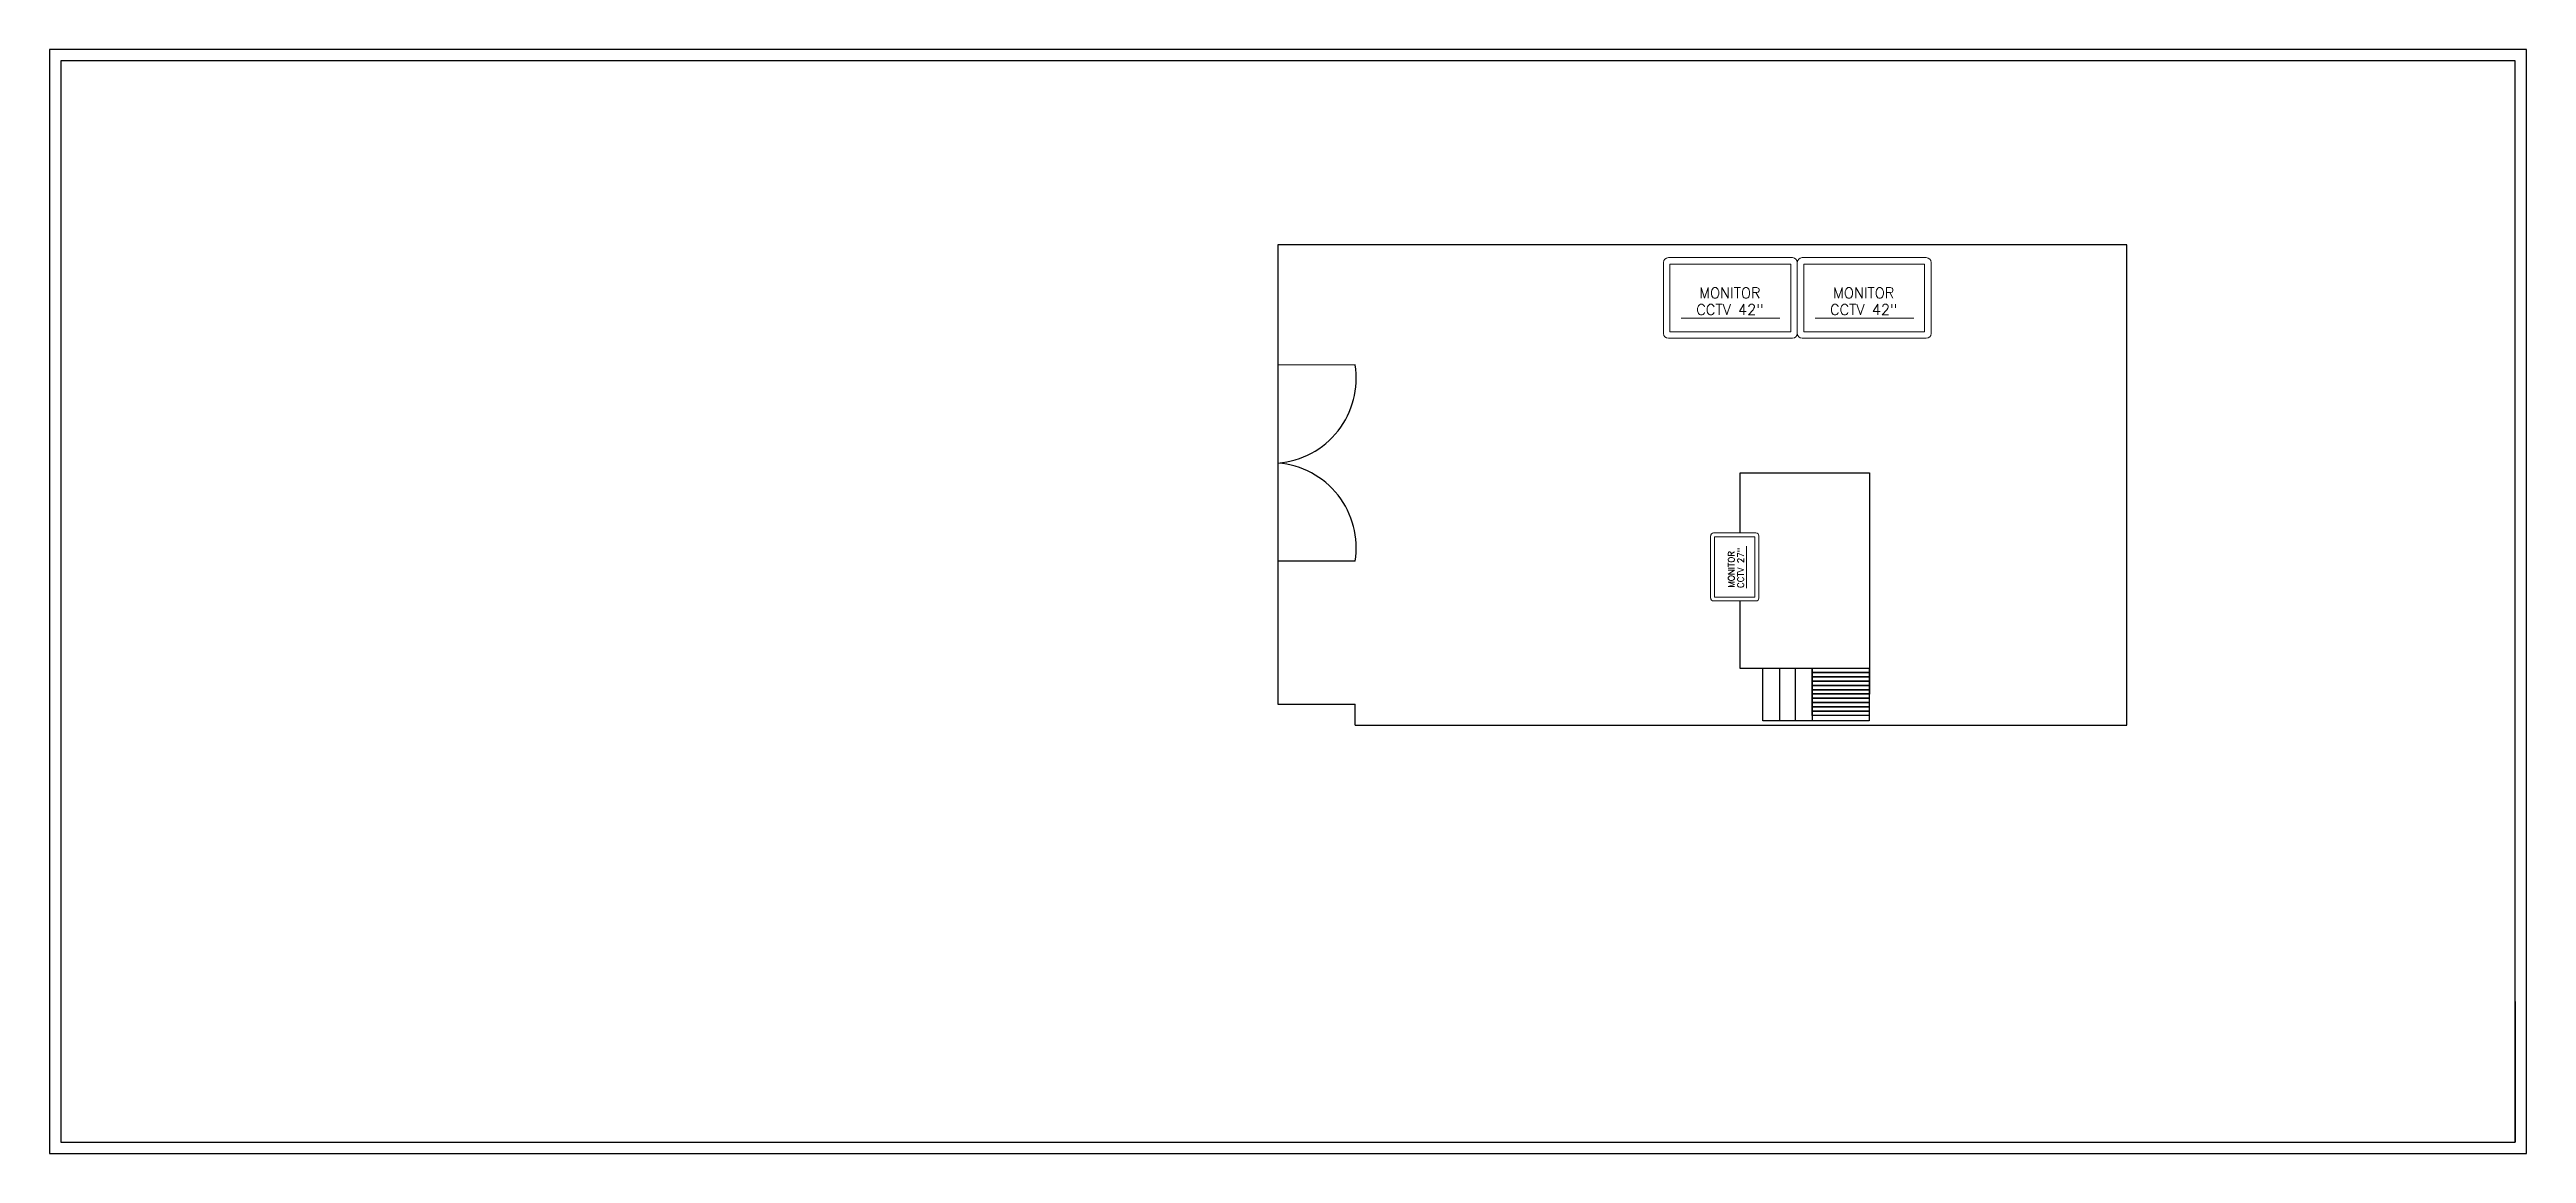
# Model space of a CAD drawing. Header units: millimetres. Extents: x 1324 to 4111, y 907 to 64537.
# Drawn here: x 1326 to 1982, y 3633 to 3925 of the extents above; entities that cross this region are included whole.
import ezdxf

# ---------------------------------------------------------------- set-up
doc = ezdxf.new("R2010")
doc.units = ezdxf.units.MM
for name, color, linetype in [('ELEKTRYK', 5, 'Continuous'), ('podkład', 8, 'Continuous'), ('Tabela ścianki', 7, 'Continuous'), ('TABELKI', 7, 'Continuous')]:
    doc.layers.add(name, color=color, linetype=linetype)
doc.layers.add('schemat', color=7, linetype='Continuous', lineweight=15)
doc.styles.add('ROMANS', font='romans.shx', dxfattribs={"width": 0.7})

msp = doc.modelspace()

# ---------------------------------------------------------------- texts
at = {"layer": 'schemat', "linetype": 'Continuous', "style": 'ROMANS'}
for s, p in [('CCTV 42"', (1762.15, 3854.96)), ('MONITOR ', (1762.92, 3859.38)), ('CCTV 42"', (1797.58, 3854.96)), ('MONITOR ', (1798.35, 3859.38))]:
    msp.add_text(s, height=2.806, dxfattribs=at).set_placement(p)
for s, p in [('MONITOR ', (1772.25, 3782.7)), ('CCTV 27"', (1774.72, 3782.6))]:
    msp.add_text(s, height=1.676, rotation=90, dxfattribs=at).set_placement(p)

# ---------------------------------------------------------------- linework, layer by layer
at = {"color": 7}
msp.add_line((1979.01, 3673.06), (1979.01, 3635.81), dxfattribs=at)
for points in [[(1779.78, 3747.44), (1779.81, 3761.33), (1808, 3761.33), (1807.97, 3747.44)], [(1792.81, 3760.2), (1792.81, 3761.33), (1807.97, 3761.33), (1807.97, 3760.2)], [(1792.81, 3759.06), (1792.81, 3760.2), (1807.97, 3760.2), (1807.97, 3759.06)], [(1792.81, 3757.93), (1792.81, 3759.06), (1807.97, 3759.06), (1807.97, 3757.93)], [(1792.81, 3756.8), (1792.81, 3757.93), (1807.97, 3757.93), (1807.97, 3756.8)], [(1792.81, 3755.66), (1792.81, 3756.8), (1807.97, 3756.8), (1807.97, 3755.66)], [(1792.81, 3754.53), (1792.81, 3755.66), (1807.97, 3755.66), (1807.97, 3754.53)], [(1792.81, 3753.4), (1792.81, 3754.53), (1807.97, 3754.53), (1807.97, 3753.4)], [(1792.81, 3752.26), (1792.81, 3753.4), (1807.97, 3753.4), (1807.97, 3752.26)], [(1792.81, 3751.13), (1792.81, 3752.26), (1807.97, 3752.26), (1807.97, 3751.13)], [(1792.81, 3750), (1792.81, 3751.13), (1807.97, 3751.13), (1807.97, 3750)], [(1792.81, 3748.86), (1792.81, 3750), (1807.97, 3750), (1807.97, 3748.86)]]:
    msp.add_lwpolyline(points, close=True)
for points in [[(1784.15, 3761.33), (1784.15, 3747.44), (1779.78, 3747.44)], [(1792.81, 3761.33), (1792.81, 3747.44), (1788.45, 3747.44), (1788.45, 3761.33)]]:
    msp.add_lwpolyline(points)
at = {"layer": 'DEFPOINTS', "color": 7}
for p, q in [((1326.01, 3925.25), (1326.01, 3632.81)), ((1982.01, 3925.25), (1326.01, 3925.25)), ((1982.01, 3632.81), (1982.01, 3925.25)), ((1326.01, 3632.81), (1982.01, 3632.81))]:
    msp.add_line(p, q, dxfattribs=at)
at = {"layer": 'ELEKTRYK', "color": 7}
for p, q in [((1671.81, 3841.71), (1651.36, 3841.67)), ((1671.81, 3789.71), (1651.36, 3789.75)), ((1671.76, 3746.29), (1671.76, 3751.81))]:
    msp.add_line(p, q, dxfattribs=at)
at = {"layer": 'ELEKTRYK', "color": 8}
msp.add_lwpolyline([(1773.73, 3797.18), (1773.73, 3813.1), (1808, 3813.1), (1808, 3761.3), (1773.73, 3761.3), (1773.73, 3779.17)], dxfattribs=at)
at = {"layer": 'ELEKTRYK', "color": 7}
for centre, start, end in [((1649.55, 3838.18), 274.59842, 9.00669), ((1649.55, 3793.24), 350.99331, 85.40158)]:
    msp.add_arc(centre, 22.54, start, end, dxfattribs=at)
at = {"layer": 'podkład', "color": 7}
for p, q in [((1876.13, 3873.48), (1651.36, 3873.48)), ((1651.36, 3873.48), (1651.36, 3751.81)), ((1876.13, 3746.28), (1876.13, 3873.48)), ((1651.36, 3751.81), (1671.76, 3751.81)), ((1671.76, 3746.29), (1876.13, 3746.28))]:
    msp.add_line(p, q, dxfattribs=at)
at = {"layer": 'schemat', "linetype": 'Continuous'}
for p, q in [((1753.47, 3868.84), (1753.47, 3850.03)), ((1754.75, 3870.12), (1787.62, 3870.12)), ((1787.19, 3868.41), (1755.18, 3868.41)), ((1755.18, 3868.41), (1755.18, 3850.46)), ((1787.19, 3850.46), (1787.19, 3868.41)), ((1788.9, 3868.84), (1788.9, 3850.03)), ((1788.9, 3868.84), (1788.9, 3850.03)), ((1790.18, 3870.12), (1823.05, 3870.12)), ((1822.62, 3868.41), (1790.61, 3868.41)), ((1790.61, 3868.41), (1790.61, 3850.46)), ((1822.62, 3850.46), (1822.62, 3868.41)), ((1824.33, 3868.84), (1824.33, 3850.03)), ((1758.17, 3854.1), (1784.31, 3854.09)), ((1793.6, 3854.1), (1819.74, 3854.09)), ((1754.75, 3848.75), (1787.62, 3848.75)), ((1755.18, 3850.46), (1787.19, 3850.46)), ((1790.18, 3848.75), (1823.05, 3848.75)), ((1790.61, 3850.46), (1822.62, 3850.46)), ((1765.95, 3779.94), (1765.95, 3796.42)), ((1777.95, 3797.19), (1766.72, 3797.19)), ((1766.72, 3797.18), (1777.95, 3797.18)), ((1766.97, 3796.16), (1766.97, 3780.2)), ((1777.69, 3796.16), (1766.97, 3796.16)), ((1775.4, 3782.57), (1775.41, 3793.71)), ((1777.69, 3780.2), (1777.69, 3796.16)), ((1778.71, 3779.94), (1778.71, 3796.42)), ((1778.72, 3779.94), (1778.72, 3796.42)), ((1777.95, 3779.17), (1766.72, 3779.17)), ((1766.97, 3780.2), (1777.69, 3780.2))]:
    msp.add_line(p, q, dxfattribs=at)
for centre, radius, start, end in [((1754.75, 3868.84), 1.28, 90, 180), ((1787.62, 3868.84), 1.28, 0, 90), ((1790.18, 3868.84), 1.28, 90, 180), ((1823.05, 3868.84), 1.28, 0, 90), ((1754.75, 3850.03), 1.28, 180, 270), ((1787.62, 3850.03), 1.28, 270, 0), ((1790.18, 3850.03), 1.28, 180, 270), ((1823.05, 3850.03), 1.28, 270, 0), ((1766.72, 3796.42), 0.766, 90, 180), ((1777.95, 3796.42), 0.766, 0, 90), ((1766.72, 3779.94), 0.766, 180, 270), ((1777.95, 3779.94), 0.766, 270, 0)]:
    msp.add_arc(centre, radius, start, end, dxfattribs=at)
at = {"layer": 'Tabela ścianki', "color": 7, "linetype": 'Continuous', "lineweight": -3, "ltscale": 3}
msp.add_line((1823.27, 3635.81), (1979.01, 3635.81), dxfattribs=at)
at = {"layer": 'TABELKI', "color": 7}
for p, q in [((1329.01, 3922.25), (1329.01, 3635.81)), ((1979.01, 3922.25), (1329.01, 3922.25)), ((1979.01, 3635.81), (1979.01, 3922.25)), ((1329.01, 3635.81), (1979.01, 3635.81))]:
    msp.add_line(p, q, dxfattribs=at)

msp.set_redraw_order([(e.dxf.handle, doc.entitydb.next_handle()) for e in msp.query("TEXT MTEXT ATTDEF DIMENSION ARC_DIMENSION")])  # texts and dimensions are drawn at this point

doc.saveas('drawing.dxf')
